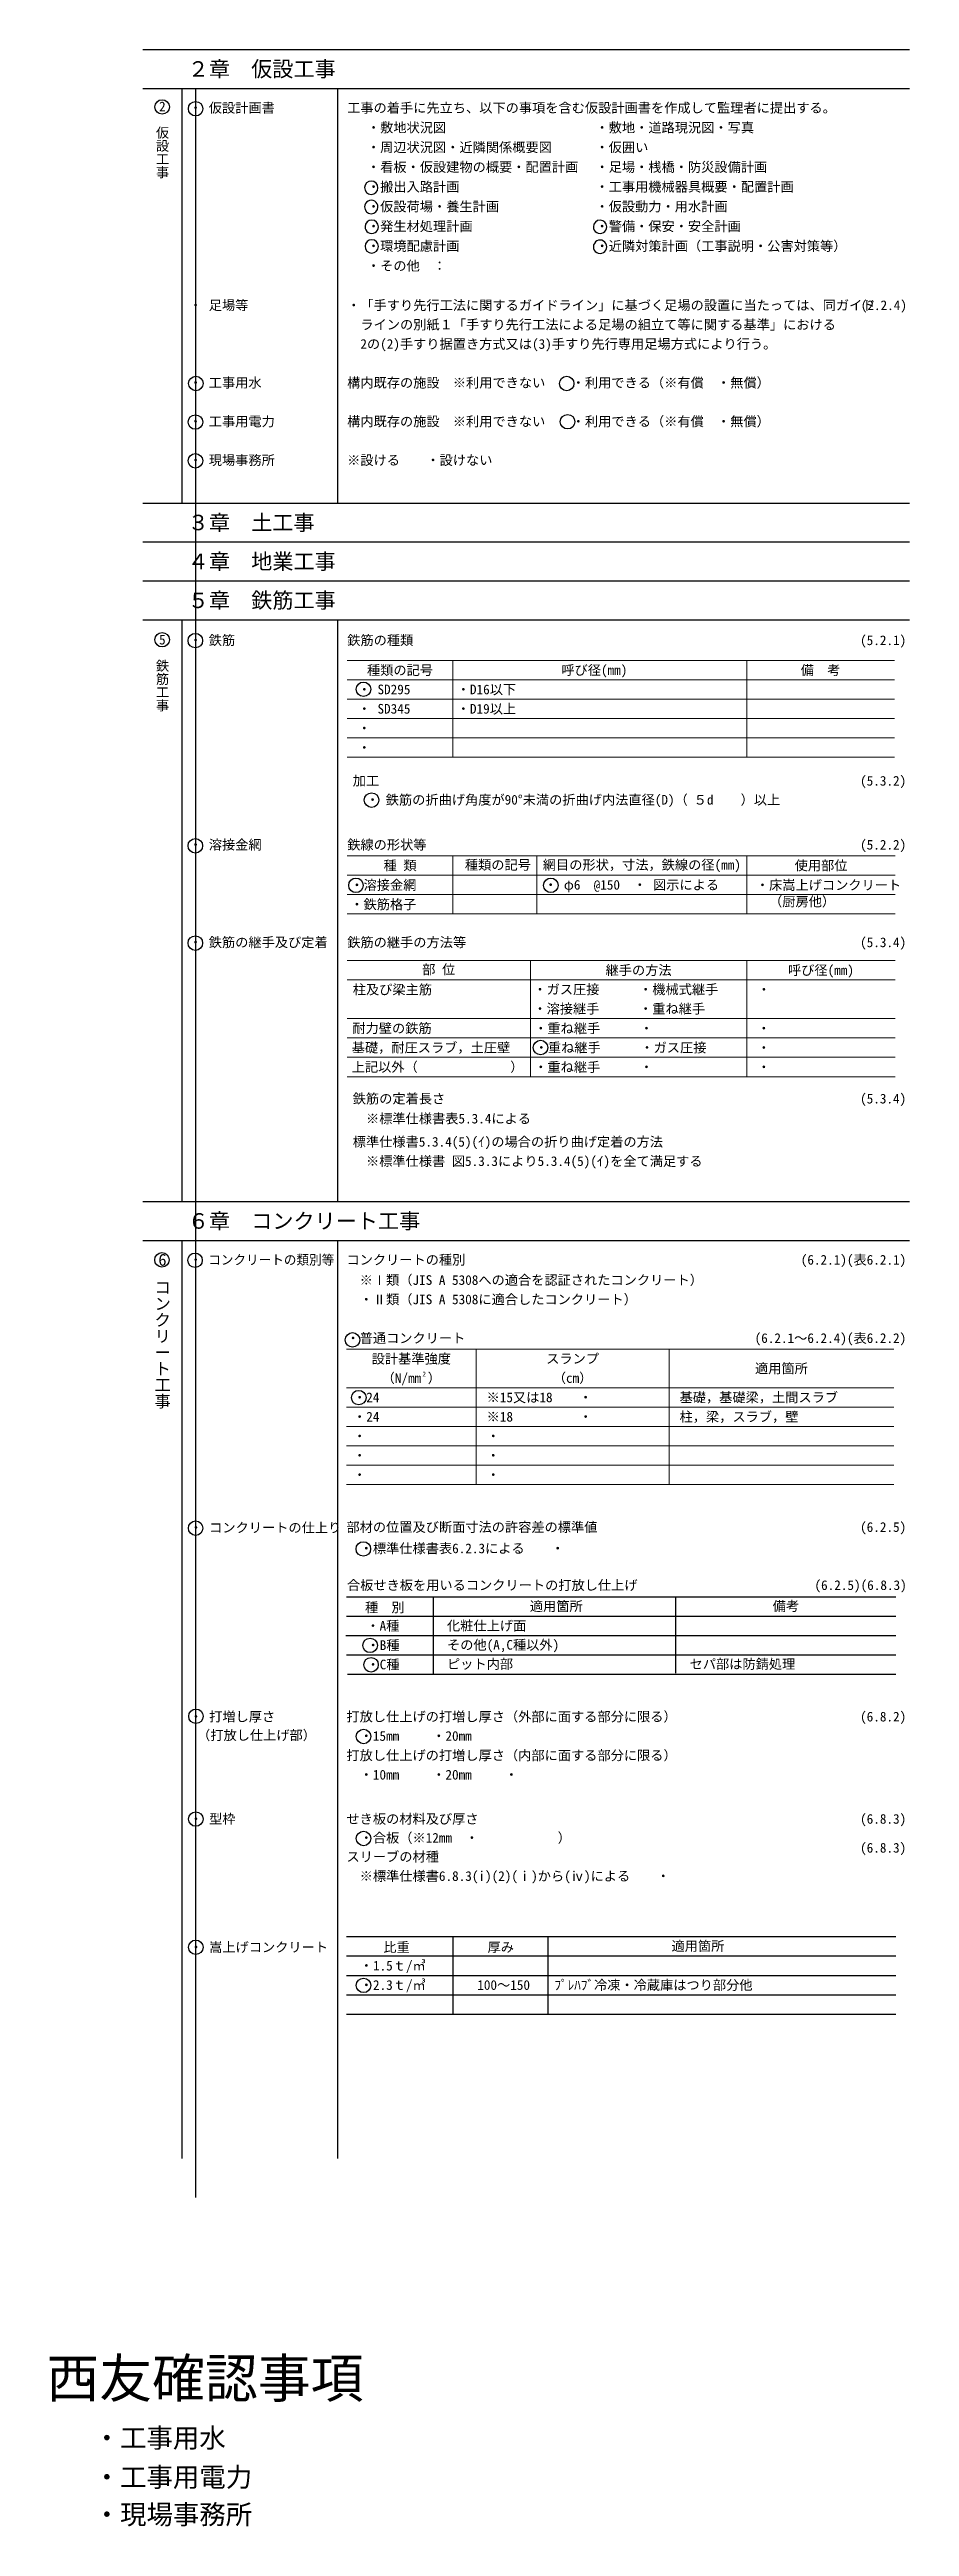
# Model space of a CAD drawing. Header units: millimetres. Extents: x 1 to 4376, y -95 to 584.
# Drawn here: x 891 to 1113, y -55 to 584 of the extents above; entities that cross this region are included whole.
import ezdxf
from ezdxf.enums import TextEntityAlignment as Align

# ---------------------------------------------------------------- set-up
doc = ezdxf.new("R2010")
doc.units = ezdxf.units.MM
doc.header["$LTSCALE"] = 0.2
doc.layers.get('Defpoints').update_dxf_attribs({"color": 40})
for name, color, linetype in [('中枠', 6, 'Continuous'), ('文字', 7, 'Continuous'), ('文字2', 2, 'Continuous'), ('表', 4, 'Continuous')]:
    doc.layers.add(name, color=color, linetype=linetype)
doc.styles.add('@ＭＳ ゴシック', font='@MS Gothic.ttf', dxfattribs={"width": 0.85})
doc.styles.add('_Gothic_', font='MS Gothic.ttf', dxfattribs={"height": 1})
doc.styles.add('ＭＳ ゴシック', font='MS Gothic.ttf')
doc.styles.add('ＭＳ ゴシック1', font='MS Gothic.ttf', dxfattribs={"width": 0.85})

msp = doc.modelspace()

# ---------------------------------------------------------------- texts
at = {"layer": '文字', "color": 7, "lineweight": -3, "style": '_Gothic_'}
for s, p in [('２章\u3000仮設工事', (926.48, 579.12)), ('３章\u3000土工事', (926.48, 462)), ('４章\u3000地業工事', (926.48, 451.95)), ('５章\u3000鉄筋工事', (926.48, 441.91)), ('６章\u3000コンクリート工事', (926.48, 281.64))]:
    msp.add_text(s, height=4, dxfattribs=at).set_placement(p, align=Align.MIDDLE_LEFT)
at = {"layer": '文字'}
for s, style, p in [('2', '@ＭＳ ゴシック', (919.92, 569.43)), ('5', 'ＭＳ ゴシック', (919.92, 431.76)), ('適用箇所', 'ＭＳ ゴシック', (1021.61, 182.17)), ('備考', 'ＭＳ ゴシック', (1080.9, 182.2)), ('適用箇所', 'ＭＳ ゴシック', (1058.18, 94.42))]:
    msp.add_text(s, height=2.5, dxfattribs=dict(at, style=style)).set_placement(p, align=Align.MIDDLE_CENTER)
at = {"layer": '文字', "style": 'ＭＳ ゴシック'}
for s, height, p in [('・ 仮設計画書', 2.5, (926.79, 569.09)), ('工事の着手に先立ち、以下の事項を含む仮設計画書を作成して監理者に提出する。', 2.5, (967.62, 569.09)), (' \u3000・敷地状況図', 2.5, (967.62, 563.99)), (' \u3000・敷地・道路現況図・写真', 2.5, (1026.62, 563.99)), (' \u3000・周辺状況図・近隣関係概要図', 2.5, (967.62, 558.9)), (' \u3000・仮囲い', 2.5, (1026.62, 558.9)), (' \u3000・看板・仮設建物の概要・配置計画', 2.5, (967.62, 553.8)), (' \u3000・搬出入路計画', 2.5, (967.62, 548.7)), (' \u3000・足場・桟橋・防災設備計画', 2.5, (1026.62, 553.8)), (' \u3000・工事用機械器具概要・配置計画', 2.5, (1026.62, 548.7)), (' \u3000・仮設荷場・養生計画', 2.5, (967.62, 543.6)), (' \u3000・仮設動力・用水計画', 2.5, (1026.62, 543.6)), (' \u3000・発生材処理計画', 2.5, (967.62, 538.5)), (' \u3000・警備・保安・安全計画', 2.5, (1026.62, 538.5)), (' \u3000・環境配慮計画', 2.5, (967.62, 533.4)), (' \u3000・近隣対策計画（工事説明・公害対策等）', 2.5, (1026.62, 533.4)), (' \u3000・その他\u3000：', 2.5, (967.62, 528.3)), ('・ 足場等', 2.5, (926.79, 518.11)), ('・「手すり先行工法に関するガイドライン」に基づく足場の設置に当たっては、同ガイド', 2.5, (967.62, 518.11)), ('\u3000ラインの別紙１「手すり先行工法による足場の組立て等に関する基準」における', 2.5, (967.62, 513.11)), ('\u30002の(2)手すり据置き方式又は(3)手すり先行専用足場方式により行う。\u3000', 2.5, (967.62, 508.11)), ('・ 工事用水', 2.5, (926.79, 498.11)), ('構内既存の施設\u3000※利用できない\u3000\u3000・利用できる（※有償\u3000・無償）', 2.5, (967.62, 498.11)), ('・ 工事用電力', 2.5, (926.79, 488.11)), ('構内既存の施設\u3000※利用できない\u3000\u3000・利用できる（※有償\u3000・無償）', 2.5, (967.62, 488.11)), ('・ 現場事務所', 2.5, (926.79, 478.11)), ('※設ける\u3000\u3000・設けない', 2.5, (967.62, 478.11)), (' ・ φ6\u3000@150\u3000・ 図示による', 2.5, (1016.75, 368.44)), (' ・床嵩上げコンクリート', 2.5, (1071.43, 368.39)), (' \u3000（厨房他）', 2.5, (1071.43, 364.14)), ('・ コンクリートの仕上り', 2.5, (926.89, 202.46)), ('部材の位置及び断面寸法の許容差の標準値', 2.5, (967.44, 202.6)), ('\u3000・標準仕様書表6.2.3による\u3000\u3000・', 2.5, (967.44, 197.1)), ('合板せき板を用いるコンクリートの打放し仕上げ', 2.5, (967.57, 187.6)), ('種\u3000別', 2.5, (972.23, 181.86)), (' ・A種', 2.5, (970.88, 177.1)), (' ・B種', 2.5, (970.92, 172.1)), ('化粧仕上げ面', 2.5, (993.4, 177.13)), ('その他(A,C種以外)', 2.5, (993.4, 172.18)), (' ・C種', 2.5, (970.91, 167.1)), ('ピット内部', 2.5, (993.4, 167.24)), ('セパ部は防錆処理', 2.5, (1056.02, 167.24)), ('・ 打増し厚さ', 2.5, (926.89, 153.65)), ('打放し仕上げの打増し厚さ（外部に面する部分に限る）\u3000\u3000\u3000\u3000', 2.5, (967.44, 153.65)), ('（打放し仕上げ部）', 2.5, (928.88, 148.85)), ('\u3000・15mm\u3000 \u3000・20mm', 2.5, (967.44, 148.65)), ('打放し仕上げの打増し厚さ（内部に面する部分に限る）\u3000\u3000\u3000\u3000', 2.5, (967.44, 143.65)), ('\u3000・10mm\u3000 \u3000・20mm\u3000 \u3000・', 2.5, (967.44, 138.65)), ('・ 型枠', 2.5, (926.89, 127.24)), ('せき板の材料及び厚さ', 2.5, (967.44, 127.24)), ('\u3000・合板（※12mm\u3000・\u3000\u3000\u3000\u3000\u3000\u3000）', 2.5, (967.44, 122.36)), ('スリーブの材種', 2.5, (967.44, 117.48)), ('\u3000※標準仕様書6.8.3(i)(2)(ⅰ)から(ⅳ)による\u3000\u3000・', 2.5, (967.44, 112.48)), ('・ 嵩上げコンクリート', 2.5, (926.89, 94.11)), ('・1.5ｔ/㎥', 2.5, (970.88, 89.34)), ('比重', 2.5, (976.96, 94.11)), ('厚み', 2.5, (1003.87, 94.11)), ('・2.3ｔ/㎥', 2.5, (970.88, 84.34)), ('100～150', 2.5, (1001.21, 84.34)), ('ﾌﾟﾚﾊﾌﾞ冷凍・冷蔵庫はつり部分他', 2.5, (1021.12, 84.34)), ('西友確認事項', 10, (889.99, -17.2)), ('・工事用水', 5, (902.18, -32.62)), ('・工事用電力', 5, (902.18, -42.73)), ('・現場事務所', 5, (902.18, -52.39))]:
    msp.add_text(s, height=height, dxfattribs=at).set_placement(p, align=Align.MIDDLE_LEFT)
at = {"layer": '文字', "style": '@ＭＳ ゴシック'}
for s, p in [('仮設工事', (919.92, 564.4)), ('鉄筋工事', (919.92, 426.74))]:
    msp.add_text(s, height=2.5, rotation=270, dxfattribs=at).set_placement(p, align=Align.MIDDLE_LEFT)
at = {"layer": '文字', "style": 'ＭＳ ゴシック'}
for s, p in [('(2.2.4)', (1112.12, 518.11)), ('(6.2.5)', (1111.94, 202.6)), ('(6.2.5)(6.8.3)', (1112.07, 187.6)), ('(6.8.2)', (1111.94, 153.65)), ('(6.8.3)', (1111.94, 127.24)), ('(6.8.3)', (1111.94, 119.78))]:
    msp.add_text(s, height=2.5, dxfattribs=at).set_placement(p, align=Align.MIDDLE_RIGHT)
at = {"layer": '文字', "color": 7, "linetype": 'Continuous', "lineweight": 13, "style": 'ＭＳ ゴシック1'}
for s, p in [('・ 鉄筋', (926.79, 431.6)), ('鉄筋の種類', (967.64, 431.6)), (' ・ SD295', (968.64, 418.9)), ('・D16以下', (995.91, 418.9)), (' ・ SD345', (968.64, 413.9)), ('・D19以上', (995.91, 413.9)), (' ・ ', (968.64, 408.89)), (' ・ ', (968.64, 403.87)), ('加工', (969.07, 395.31)), ('\u3000・ 鉄筋の折曲げ角度が90°未満の折曲げ内法直径(D)（\u3000\u3000\u3000\u3000）以上', (969.07, 390.41)), ('・ 溶接金網', (926.79, 378.8)), ('鉄線の形状等', (967.64, 378.8)), (' ・溶接金網', (966.74, 368.4)), (' ・鉄筋格子', (966.74, 363.4)), ('・ 鉄筋の継手及び定着', (926.79, 353.6)), ('鉄筋の継手の方法等', (967.64, 353.6)), ('柱及び梁主筋', (969.07, 341.4)), ('・ガス圧接\u3000\u3000\u3000・機械式継手', (1015.7, 341.45)), (' ・', (1071.79, 341.42)), ('耐力壁の鉄筋', (968.97, 331.41)), ('・溶接継手\u3000\u3000\u3000・重ね継手', (1015.7, 336.45)), ('・重ね継手\u3000\u3000\u3000・', (1015.9, 331.39)), ('基礎，耐圧スラブ，土圧壁', (968.8, 326.41)), ('・重ね継手\u3000\u3000\u3000・ガス圧接', (1016.04, 326.41)), (' ・', (1071.78, 331.39)), (' ・', (1071.78, 326.39)), ('上記以外（\u3000\u3000\u3000\u3000\u3000\u3000\u3000）', (968.8, 321.41)), ('・重ね継手\u3000\u3000\u3000・', (1015.9, 321.39)), (' ・', (1071.78, 321.39)), ('鉄筋の定着長さ', (969.07, 313.23)), ('\u3000※標準仕様書表5.3.4による', (969.07, 308.08)), ('標準仕様書5.3.4(5)(ｲ)の場合の折り曲げ定着の方法', (969.07, 302.09)), ('\u3000※標準仕様書 図5.3.3により5.3.4(5)(ｲ)を全て満足する', (969.07, 297.09)), ('コンクリートの種別', (967.44, 271.62)), ('\u3000※Ⅰ類（JIS A 5308への適合を認証されたコンクリート）', (967.44, 266.39)), ('\u3000・Ⅱ類（JIS A 5308に適合したコンクリート）', (967.44, 261.39)), ('・普通コンクリート', (967.44, 251.39)), (' ・24', (967.44, 236.09)), (' ※15又は18\u3000\u3000・', (1001.92, 236.09)), (' 基礎，基礎梁，土間スラブ', (1051.73, 236.09)), (' ・24', (967.44, 231.09)), (' ※18\u3000\u3000\u3000\u3000\u3000・', (1001.92, 231.09)), (' 柱，梁，スラブ，壁', (1051.73, 231.09)), (' ・', (967.44, 226.09)), (' ・', (1001.92, 226.09)), (' ・', (967.44, 221.09)), (' ・', (1001.92, 221.09)), (' ・', (967.44, 216.09)), (' ・', (1001.92, 216.09))]:
    msp.add_text(s, height=2.5, dxfattribs=at).set_placement(p, align=Align.MIDDLE_LEFT)
for s, p in [('(5.2.1)', (1111.94, 431.6)), ('(5.3.2)', (1111.94, 395.31)), ('(5.2.2)', (1111.94, 378.8)), ('(5.3.4)', (1111.94, 353.6)), ('(5.3.4)', (1111.94, 313.23)), ('(6.2.1)(表6.2.1)', (1111.94, 271.62)), ('(6.2.1～6.2.4)(表6.2.2)', (1111.94, 251.39))]:
    msp.add_text(s, height=2.5, dxfattribs=at).set_placement(p, align=Align.MIDDLE_RIGHT)
at = {"layer": '文字', "color": 7, "linetype": 'Continuous', "lineweight": 13}
for s, height, style, p in [('種類の記号', 2.5, 'ＭＳ ゴシック1', (981.27, 423.88)), ('呼び径(mm)', 2.5, 'ＭＳ ゴシック1', (1031.44, 423.9)), ('備\u3000考', 2.5, 'ＭＳ ゴシック1', (1089.84, 423.88)), ('種 類', 2.5, 'ＭＳ ゴシック1', (981.27, 373.44)), ('種類の記号', 2.5, 'ＭＳ ゴシック1', (1006.53, 373.6)), ('網目の形状，寸法，鉄線の径(mm)', 2.5, 'ＭＳ ゴシック1', (1043.7, 373.6)), ('使用部位', 2.5, 'ＭＳ ゴシック1', (1089.96, 373.44)), ('部 位', 2.5, 'ＭＳ ゴシック1', (991.27, 346.6)), ('継手の方法', 2.5, 'ＭＳ ゴシック1', (1042.85, 346.4)), ('呼び径(mm)', 2.5, 'ＭＳ ゴシック1', (1089.93, 346.4)), ('6', 3.08, 'ＭＳ ゴシック1', (919.94, 271.62)), ('設計基準強度', 2.5, 'ＭＳ ゴシック1', (984.18, 246.07)), ('スランプ', 2.5, 'ＭＳ ゴシック1', (1025.82, 246.09)), ('適用箇所', 2.5, 'ＭＳ ゴシック1', (1079.73, 243.57)), ('（N/mm ）', 2.5, 'ＭＳ ゴシック1', (984.18, 241.07)), ('2', 1.23, '@ＭＳ ゴシック', (987.51, 242.13)), ('（cm）', 2.5, 'ＭＳ ゴシック1', (1025.82, 241.09))]:
    msp.add_text(s, height=height, dxfattribs=dict(at, style=style)).set_placement(p, align=Align.MIDDLE_CENTER)
at = {"layer": '文字', "color": 3, "style": 'ＭＳ ゴシック'}
msp.add_text('５d', height=2.5, dxfattribs=at).set_placement((1057.08, 390.4), align=Align.MIDDLE_LEFT)
at = {"layer": '文字', "color": 7, "linetype": 'Continuous', "lineweight": 13, "style": 'ＭＳ ゴシック1', "width": 0.953846}
msp.add_text('・ コンクリートの類別等', height=2.5, dxfattribs=at).set_placement((926.89, 271.62), align=Align.MIDDLE_LEFT)
at = {"layer": '文字', "color": 7, "linetype": 'Continuous', "lineweight": 13, "style": '@ＭＳ ゴシック'}
msp.add_text('コンクリート工事', height=3.077, rotation=270, dxfattribs=at).set_placement((919.94, 266.62), align=Align.MIDDLE_LEFT)

# ---------------------------------------------------------------- linework, layer by layer
at = {"layer": 'Defpoints', "color": 251}
msp.add_line((928.44, 574.09), (928.44, 29.48), dxfattribs=at)
at = {"layer": 'Defpoints'}
for centre in [(919.86, 431.74), (928.43, 431.51), (971.83, 418.94), (973.92, 390.32), (928.43, 378.52), (969.9, 368.31), (1020.2, 368.31), (928.43, 353.39), (1017.54, 326.42), (919.82, 271.6), (928.35, 271.49), (969, 250.93), (970.62, 236.02), (928.58, 153.73), (971.85, 148.52)]:
    msp.add_circle(centre, 1.87, dxfattribs=at)
at = {"layer": '中枠'}
for p, q in [((914.89, 584.14), (1112.77, 584.14)), ((914.89, 574.09), (1112.77, 574.09)), ((924.94, 574.09), (924.94, 467.02)), ((965.12, 574.09), (965.12, 467.02)), ((914.89, 467.02), (1112.77, 467.02)), ((914.89, 456.97), (1112.77, 456.97)), ((914.89, 446.93), (1112.77, 446.93)), ((914.89, 436.88), (1112.77, 436.88)), ((924.94, 436.88), (924.94, 286.66)), ((965.12, 436.88), (965.12, 286.66)), ((914.89, 286.66), (1112.77, 286.66)), ((914.89, 276.62), (1112.77, 276.62)), ((924.94, 276.62), (924.94, 39.52)), ((965.12, 276.62), (965.12, 39.52))]:
    msp.add_line(p, q, dxfattribs=at)
at = {"layer": '文字2'}
for points in [[(975.58, 548.43, 1), (972.13, 548.47, 1)], [(975.58, 543.46, 1), (972.13, 543.49, 1)], [(975.69, 538.37, 1), (972.24, 538.41, 1)], [(1034.64, 538.34, 1), (1031.19, 538.37, 1)], [(975.69, 533.29, 1), (972.24, 533.32, 1)], [(1034.64, 533.19, 1), (1031.19, 533.23, 1)]]:
    msp.add_lwpolyline(points, format="xyb", close=True, dxfattribs=at)
for centre in [(919.86, 569.31), (928.51, 568.85), (928.57, 497.91), (1024.3, 497.89), (928.46, 487.94), (1024.52, 488.02), (928.46, 477.94), (928.5, 202.31), (971.8, 196.94), (973.55, 172.04), (973.78, 167.04), (928.55, 127.19), (971.85, 122.18), (928.55, 94.09), (971.85, 84.25)]:
    msp.add_circle(centre, 1.87, dxfattribs=at)
at = {"layer": '表', "linetype": 'Continuous', "lineweight": 0}
for p, q in [((967.64, 426.38), (1108.9, 426.38)), ((994.91, 426.38), (994.91, 401.38)), ((1070.79, 426.38), (1070.79, 401.38)), ((967.64, 421.38), (1108.9, 421.38)), ((1108.9, 416.38), (967.64, 416.38)), ((1108.9, 411.38), (967.64, 411.38)), ((1108.9, 406.38), (967.64, 406.38)), ((967.64, 401.38), (1108.9, 401.38)), ((967.64, 375.94), (1109.13, 375.94)), ((994.91, 375.96), (994.91, 360.94)), ((1016.57, 375.94), (1016.57, 360.94)), ((1070.79, 375.94), (1070.79, 360.94)), ((967.64, 370.94), (1109.13, 370.94)), ((967.64, 365.94), (1109.13, 365.94)), ((967.64, 360.94), (1109.13, 360.94)), ((967.64, 348.9), (1109.07, 348.9)), ((1014.91, 348.9), (1014.91, 318.9)), ((1070.79, 348.9), (1070.79, 318.9)), ((967.64, 343.9), (1109.07, 343.9)), ((967.64, 333.9), (1109.07, 333.9)), ((967.64, 328.9), (1109.07, 328.9)), ((967.64, 323.9), (1109.07, 323.9)), ((1109.07, 318.9), (967.64, 318.9)), ((1108.73, 248.57), (967.44, 248.57)), ((1000.92, 248.57), (1000.92, 213.57)), ((1050.73, 248.57), (1050.73, 213.57)), ((1108.73, 238.57), (967.44, 238.57)), ((1108.73, 233.57), (967.44, 233.57)), ((1108.73, 228.57), (967.44, 228.57)), ((1108.73, 223.57), (967.44, 223.57)), ((1108.73, 218.57), (967.44, 218.57)), ((1108.73, 213.57), (967.44, 213.57))]:
    msp.add_line(p, q, dxfattribs=at)
at = {"layer": '表'}
for p, q in [((967.44, 184.6), (1109.25, 184.6)), ((967.44, 179.6), (1109.25, 179.6)), ((989.8, 184.6), (989.8, 164.6)), ((1052.42, 184.6), (1052.42, 164.83)), ((967.25, 174.6), (1109.25, 174.6)), ((967.48, 169.6), (1109.25, 169.6)), ((967.69, 164.6), (1109.25, 164.6)), ((967.44, 96.84), (1109.25, 96.84)), ((994.94, 96.84), (994.94, 76.84)), ((1019.39, 96.84), (1019.39, 76.84)), ((967.44, 91.84), (1109.25, 91.84)), ((967.44, 86.84), (1109.25, 86.84)), ((967.44, 81.84), (1109.25, 81.84)), ((967.44, 76.84), (1109.25, 76.84))]:
    msp.add_line(p, q, dxfattribs=at)

msp.set_redraw_order([(e.dxf.handle, doc.entitydb.next_handle()) for e in msp.query("TEXT MTEXT ATTDEF DIMENSION ARC_DIMENSION")])  # texts and dimensions are drawn at this point

doc.saveas('drawing.dxf')
